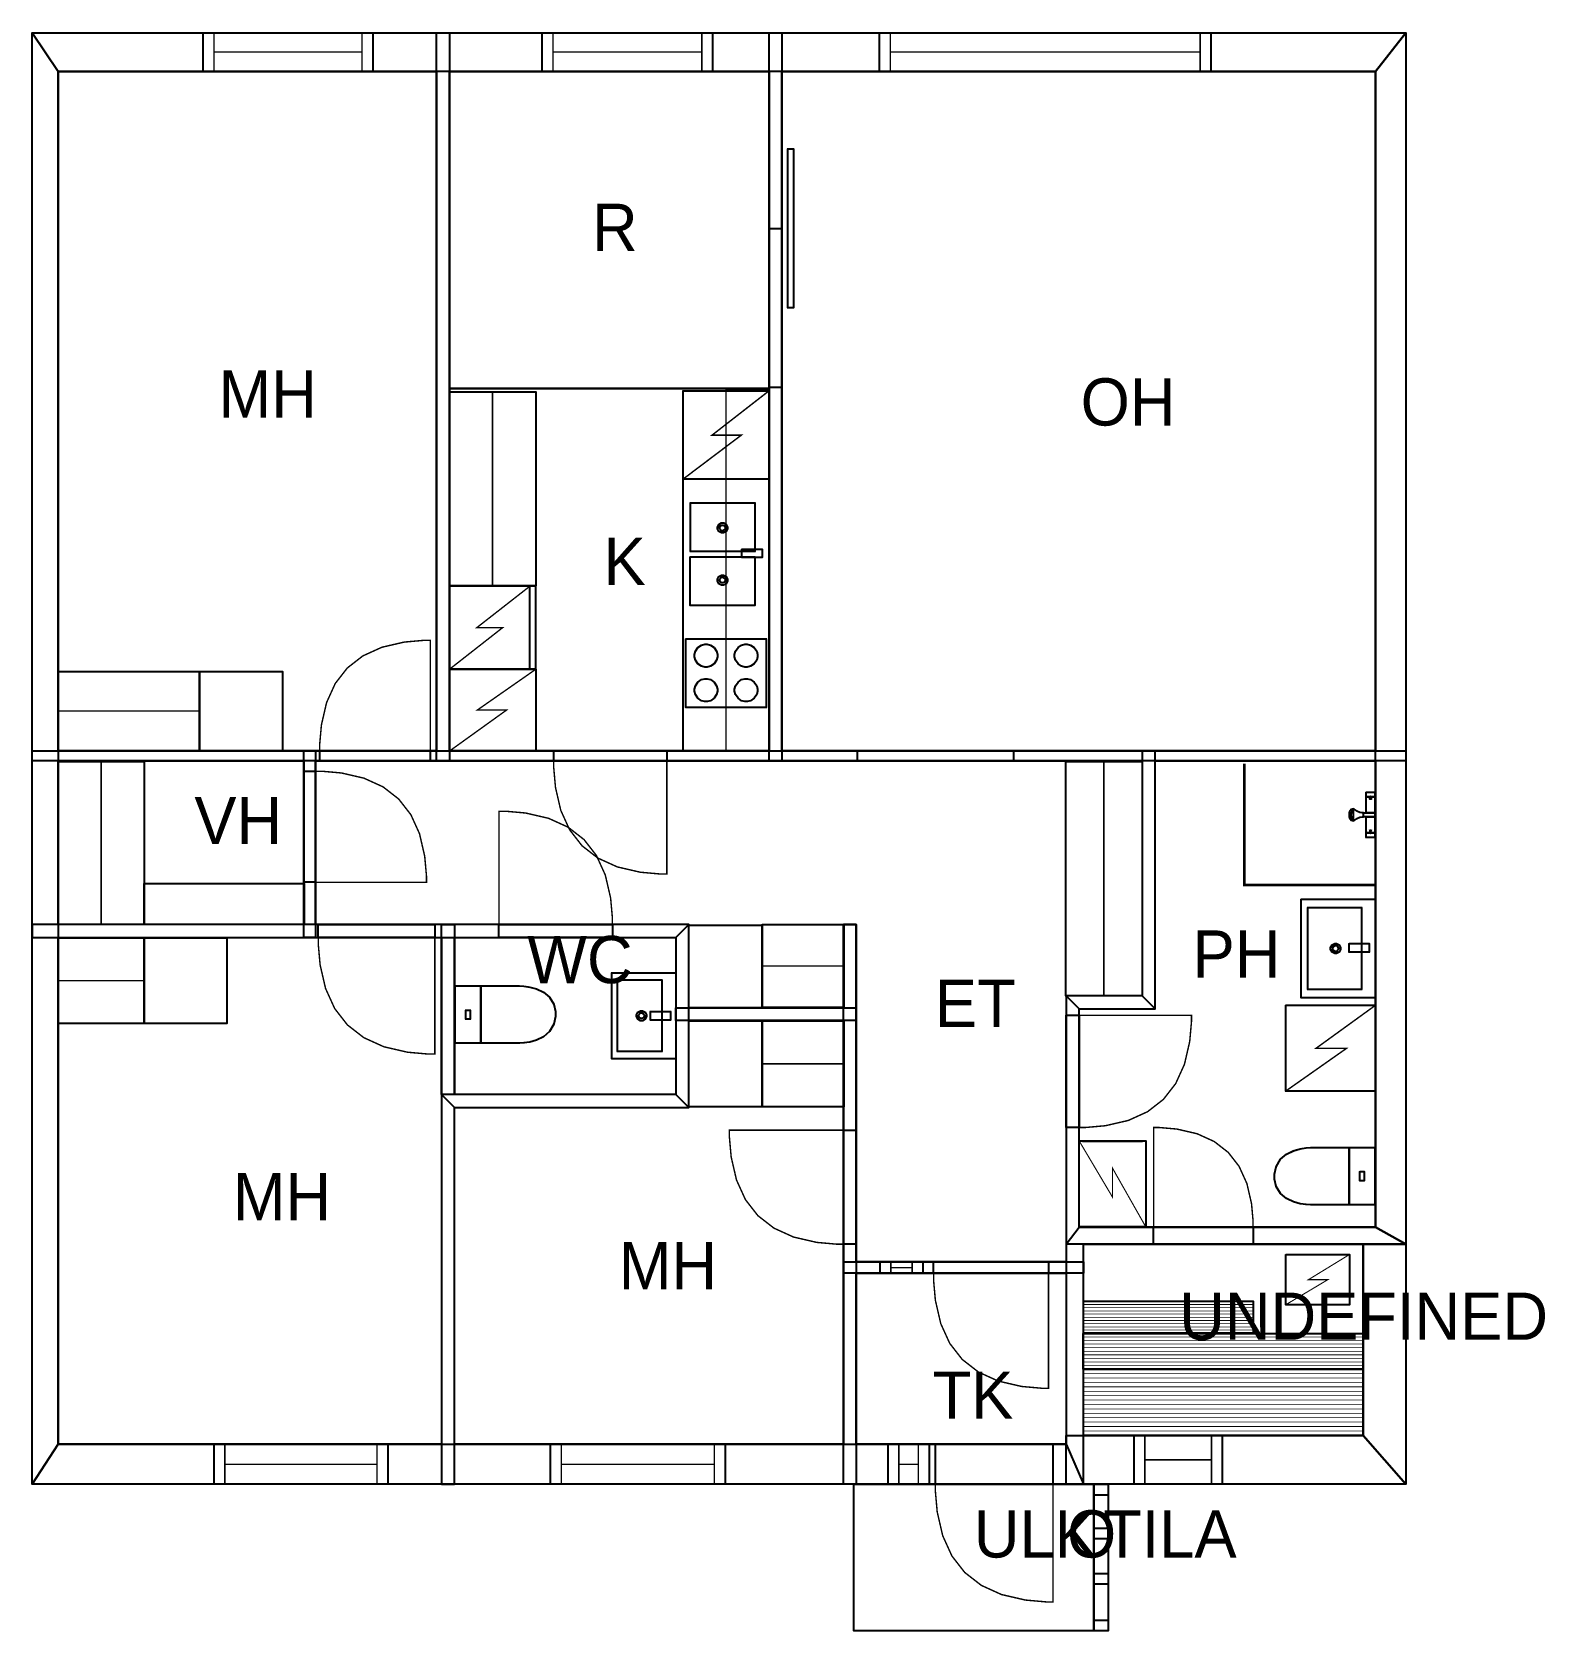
# Model space of a CAD drawing. Extents: x 0.7 to 11.7, y 0 to 11.6.
import ezdxf

# ---------------------------------------------------------------- set-up
doc = ezdxf.new("R2010")
doc.units = 0
doc.layers.get('0').update_dxf_attribs({"linetype": 'CONTINUOUS'})

msp = doc.modelspace()

# ---------------------------------------------------------------- texts
at = {"color": 0}
for s, p in [('R', (4.79314, 10.0459)), ('MH', (2.07806, 8.83461)), ('OH', (8.34578, 8.7766)), ('K', (4.87667, 7.61686)), ('VH', (1.90178, 5.73236)), ('WC', (4.32215, 4.72115)), ('PH', (9.15985, 4.76106)), ('ET', (7.28642, 4.40307)), ('MH', (2.18146, 2.99733)), ('MH', (4.98689, 2.49483)), ('UNDEFINED', (9.06229, 2.12778)), ('TK', (7.26978, 1.55318)), ('ULK', (7.56903, 0.544394)), ('O', (8.24664, 0.544394)), ('TILA', (8.50894, 0.544394))]:
    msp.add_text(s, height=0.34375, dxfattribs=at).set_placement(p)

# ---------------------------------------------------------------- linework, layer by layer
at = {"color": 0}
for points, const_width in [([(10.49, 11.3524), (0.910644, 11.3524), (0.723144, 11.6336), (10.7088, 11.6336), (10.49, 11.3524)], 0.002083), ([(0.910644, 11.3524), (0.910644, 1.36871), (0.723144, 1.07704), (0.723144, 11.6336), (0.910644, 11.3524)], 0.002083), ([(1.96696, 11.6336), (3.19906, 11.6336), (3.19906, 11.3524), (1.96696, 11.3524), (1.96696, 11.6336)], 0.010417), ([(1.96696, 11.6336), (3.19906, 11.6336), (3.19906, 11.3524), (1.96696, 11.3524), (1.96696, 11.6336)], 0.010417), ([(3.66314, 11.6336), (3.75689, 11.6336), (3.75689, 6.33789), (3.66314, 6.33789), (3.66314, 11.6336)], 0.002083), ([(4.43115, 11.6336), (5.66928, 11.6336), (5.66928, 11.3524), (4.43115, 11.3524), (4.43115, 11.6336)], 0.010417), ([(4.43115, 11.6336), (5.66928, 11.6336), (5.66928, 11.3524), (4.43115, 11.3524), (4.43115, 11.6336)], 0.010417), ([(6.08003, 11.6336), (6.17378, 11.6336), (6.17378, 6.33789), (6.08003, 6.33789), (6.08003, 11.6336)], 0.002083), ([(6.88314, 11.6336), (9.29238, 11.6336), (9.29238, 11.3524), (6.88314, 11.3524), (6.88314, 11.6336)], 0.010417), ([(6.88314, 11.6336), (9.29238, 11.6336), (9.29238, 11.3524), (6.88314, 11.3524), (6.88314, 11.6336)], 0.010417), ([(10.49, 2.94819), (10.49, 11.3524), (10.7088, 11.6336), (10.7088, 2.82319), (10.49, 2.94819)], 0.002083), ([(6.21544, 10.7897), (6.25711, 10.7897), (6.25711, 9.63172), (6.21544, 9.63172), (6.21544, 10.7897)], 0.010417), ([(6.08003, 10.2107), (6.17378, 10.2107), (6.17378, 9.05268), (6.08003, 9.05268), (6.08003, 10.2107)], 0.010417), ([(3.75689, 9.01764), (3.75689, 7.61051), (4.06939, 7.61051), (4.06939, 9.01764), (3.75689, 9.01764)], 0.010417), ([(3.75868, 9.02072), (3.75868, 7.61051), (4.38368, 7.61051), (4.38368, 9.02072), (3.75868, 9.02072)], 0.010417), ([(5.45497, 9.02914), (5.45497, 8.38601), (6.07997, 8.38601), (6.07997, 9.02914), (5.45497, 9.02914)], 0.010719), ([(5.45497, 9.02914), (5.45497, 6.41081), (6.07997, 6.41081), (6.07997, 9.02914), (5.45497, 9.02914)], 0.010417), ([(5.76747, 9.03261), (5.76747, 6.41086), (6.07997, 6.41086), (6.07997, 9.03261), (5.76747, 9.03261)], 0.010417), ([(5.50808, 8.21457), (5.50808, 7.86019), (5.97683, 7.86019), (5.97683, 8.21457), (5.50808, 8.21457)], 0.010417), ([(5.74143, 7.99533), (5.73497, 7.99533), (5.7156, 8.00603), (5.70497, 8.02539), (5.70497, 8.03179), (5.70497, 8.03825), (5.7156, 8.05761), (5.73497, 8.06825), (5.74143, 8.06825), (5.74783, 8.06825), (5.76719, 8.05761), (5.77789, 8.03825), (5.77789, 8.03179), (5.77789, 8.02539), (5.76719, 8.00603), (5.74783, 7.99533), (5.74143, 7.99533)], 0.008333), ([(5.74143, 8.01096), (5.73774, 8.01096), (5.72667, 8.01708), (5.7206, 8.02815), (5.7206, 8.03179), (5.7206, 8.03549), (5.72667, 8.04656), (5.73774, 8.05263), (5.74143, 8.05263), (5.74507, 8.05263), (5.75613, 8.04656), (5.76226, 8.03549), (5.76226, 8.03179), (5.76226, 8.02815), (5.75613, 8.01708), (5.74507, 8.01096), (5.74143, 8.01096)], 0.008333), ([(5.50706, 7.82281), (5.50706, 7.46843), (5.97581, 7.46843), (5.97581, 7.82281), (5.50706, 7.82281)], 0.010417), ([(5.88308, 7.87885), (5.88308, 7.81635), (6.02892, 7.81635), (6.02892, 7.87885), (5.88308, 7.87885)], 0.010417), ([(5.74143, 7.61604), (5.73497, 7.61604), (5.7156, 7.62674), (5.70497, 7.64611), (5.70497, 7.6525), (5.70497, 7.65896), (5.7156, 7.67833), (5.73497, 7.68896), (5.74143, 7.68896), (5.74783, 7.68896), (5.76719, 7.67833), (5.77789, 7.65896), (5.77789, 7.6525), (5.77789, 7.64611), (5.76719, 7.62674), (5.74783, 7.61604), (5.74143, 7.61604)], 0.008333), ([(5.74143, 7.63167), (5.73774, 7.63167), (5.72667, 7.63781), (5.7206, 7.64887), (5.7206, 7.6525), (5.7206, 7.65619), (5.72667, 7.66726), (5.73774, 7.67333), (5.74143, 7.67333), (5.74507, 7.67333), (5.75613, 7.66726), (5.76226, 7.65619), (5.76226, 7.6525), (5.76226, 7.64887), (5.75613, 7.63781), (5.74507, 7.63167), (5.74143, 7.63167)], 0.008333), ([(3.75754, 7.61057), (3.75754, 7.00489), (4.38254, 7.00489), (4.38254, 7.61057), (3.75754, 7.61057)], 0.010095), ([(4.34088, 7.61057), (4.34088, 7.00489), (4.38254, 7.00489), (4.38254, 7.61057), (4.34088, 7.61057)], 0.010095), ([(2.81293, 6.41081), (2.81293, 6.45796), (2.82547, 6.59924), (2.86313, 6.76247), (2.92594, 6.90061), (3.01383, 7.01361), (3.12685, 7.10157), (3.26497, 7.16433), (3.42822, 7.20204), (3.5695, 7.21457), (3.61664, 7.21457), (3.61664, 6.41081), (2.81293, 6.41081)], 0.010417), ([(5.47581, 7.22597), (5.47581, 6.72657), (6.05914, 6.72657), (6.05914, 7.22597), (5.47581, 7.22597)], 0.010417), ([(5.62164, 7.01997), (5.6135, 7.01997), (5.58919, 7.02653), (5.56272, 7.04438), (5.54482, 7.0709), (5.53831, 7.09521), (5.53831, 7.10331), (5.53831, 7.11143), (5.54482, 7.13574), (5.56272, 7.16222), (5.58919, 7.18012), (5.6135, 7.18664), (5.62164, 7.18664), (5.62972, 7.18664), (5.65403, 7.18012), (5.68056, 7.16222), (5.6984, 7.13574), (5.70497, 7.11143), (5.70497, 7.10331), (5.70497, 7.09521), (5.6984, 7.0709), (5.68056, 7.04438), (5.65403, 7.02653), (5.62972, 7.01997), (5.62164, 7.01997)], 0.010417), ([(5.91331, 7.01997), (5.90517, 7.01997), (5.88086, 7.02653), (5.85439, 7.04438), (5.83649, 7.0709), (5.82997, 7.09521), (5.82997, 7.10331), (5.82997, 7.11143), (5.83649, 7.13574), (5.85439, 7.16222), (5.88086, 7.18012), (5.90517, 7.18664), (5.91331, 7.18664), (5.92139, 7.18664), (5.94569, 7.18012), (5.97222, 7.16222), (5.99007, 7.13574), (5.99664, 7.11143), (5.99664, 7.10331), (5.99664, 7.09521), (5.99007, 7.0709), (5.97222, 7.04438), (5.94569, 7.02653), (5.92139, 7.01997), (5.91331, 7.01997)], 0.010417), ([(0.91059, 6.98768), (1.93924, 6.98768), (1.93924, 6.41228), (0.91059, 6.41228), (0.91059, 6.98768)], 0.010417), ([(1.93924, 6.98921), (2.54183, 6.98921), (2.54183, 6.41178), (1.93924, 6.41178), (1.93924, 6.98921)], 0.010417), ([(3.75868, 7.00489), (3.75868, 6.41081), (4.38368, 6.41081), (4.38368, 7.00489), (3.75868, 7.00489)], 0.009901), ([(5.62164, 6.76882), (5.6135, 6.76882), (5.58919, 6.77539), (5.56272, 6.79324), (5.54482, 6.81976), (5.53831, 6.84407), (5.53831, 6.85215), (5.53831, 6.86029), (5.54482, 6.88465), (5.56272, 6.91114), (5.58919, 6.92899), (5.6135, 6.93549), (5.62164, 6.93549), (5.62972, 6.93549), (5.65403, 6.92899), (5.68056, 6.91114), (5.6984, 6.88465), (5.70497, 6.86029), (5.70497, 6.85215), (5.70497, 6.84407), (5.6984, 6.81976), (5.68056, 6.79324), (5.65403, 6.77539), (5.62972, 6.76882), (5.62164, 6.76882)], 0.010417), ([(5.91331, 6.76882), (5.90517, 6.76882), (5.88086, 6.77539), (5.85439, 6.79324), (5.83649, 6.81976), (5.82997, 6.84407), (5.82997, 6.85215), (5.82997, 6.86029), (5.83649, 6.88465), (5.85439, 6.91114), (5.88086, 6.92899), (5.90517, 6.93549), (5.91331, 6.93549), (5.92139, 6.93549), (5.94569, 6.92899), (5.97222, 6.91114), (5.99007, 6.88465), (5.99664, 6.86029), (5.99664, 6.85215), (5.99664, 6.84407), (5.99007, 6.81976), (5.97222, 6.79324), (5.94569, 6.77539), (5.92139, 6.76882), (5.91331, 6.76882)], 0.010417), ([(0.723144, 6.41081), (10.7088, 6.41081), (10.7088, 6.33789), (0.723144, 6.33789), (0.723144, 6.41081)], 0.002083), ([(2.69824, 6.41081), (2.78157, 6.41081), (2.78157, 5.05339), (2.69824, 5.05339), (2.69824, 6.41081)], 0.002083), ([(2.81293, 6.41081), (3.61664, 6.41081), (3.61664, 6.33789), (2.81293, 6.33789), (2.81293, 6.41081)], 0.010417), ([(2.81293, 6.41081), (3.61664, 6.41081), (3.61664, 6.33789), (2.81293, 6.33789), (2.81293, 6.41081)], 0.010417), ([(4.51449, 6.41081), (5.33697, 6.41081), (5.33697, 6.33789), (4.51449, 6.33789), (4.51449, 6.41081)], 0.010417), ([(4.51449, 6.41081), (5.33697, 6.41081), (5.33697, 6.33789), (4.51449, 6.33789), (4.51449, 6.41081)], 0.010417), ([(6.72304, 6.41081), (7.85856, 6.41081), (7.85856, 6.33789), (6.72304, 6.33789), (6.72304, 6.41081)], 0.010417), ([(8.79281, 6.41081), (8.79281, 4.62967), (8.88656, 4.53592), (8.88656, 6.41081), (8.79281, 6.41081)], 0.002083), ([(0.911729, 6.33285), (0.911729, 5.14714), (1.53674, 5.14714), (1.53674, 6.33285), (0.911729, 6.33285)], 0.010417), ([(4.51449, 6.33789), (4.51449, 6.28971), (4.52729, 6.14513), (4.56586, 5.97808), (4.6301, 5.83669), (4.72006, 5.72103), (4.83572, 5.63108), (4.97711, 5.56685), (5.14415, 5.52826), (5.28874, 5.5154), (5.33697, 5.5154), (5.33697, 6.33789), (4.51449, 6.33789)], 0.010417), ([(8.23699, 6.33251), (8.23699, 4.62961), (8.79167, 4.62961), (8.79167, 6.33251), (8.23699, 6.33251)], 0.010417), ([(2.69824, 6.26269), (2.78157, 6.26269), (2.78157, 5.45518), (2.69824, 5.45518), (2.69824, 6.26269)], 0.010417), ([(2.69824, 6.26269), (2.78157, 6.26269), (2.78157, 5.45518), (2.69824, 5.45518), (2.69824, 6.26269)], 0.010417), ([(2.78157, 6.26269), (2.82889, 6.26269), (2.97081, 6.25011), (3.13488, 6.21224), (3.27371, 6.14914), (3.38726, 6.06082), (3.47558, 5.94726), (3.53868, 5.80843), (3.57656, 5.64437), (3.58919, 5.50244), (3.58919, 5.45508), (2.78157, 5.45508), (2.78157, 6.26269)], 0.010417), ([(10.4212, 6.10949), (10.4212, 6.07617), (10.4848, 6.07617), (10.4848, 6.10949), (10.4212, 6.10949)], 0.010417), ([(10.4212, 6.07617), (10.4212, 5.95947), (10.4848, 5.95947), (10.4848, 6.07617), (10.4212, 6.07617)], 0.010417), ([(10.4525, 6.07617), (10.4537, 6.07297), (10.4576, 6.06332), (10.4588, 6.06054), (10.4588, 6.06054), (10.4573, 6.06054), (10.453, 6.06054), (10.4487, 6.06054), (10.4473, 6.06054), (10.4473, 6.06054), (10.4479, 6.06293), (10.4513, 6.07292), (10.4525, 6.07617)], 0.010417), ([(4.94114, 5.14714), (4.94114, 5.19547), (4.92822, 5.34044), (4.88954, 5.50797), (4.82514, 5.64974), (4.73492, 5.76568), (4.61897, 5.8559), (4.47721, 5.92031), (4.30974, 5.95899), (4.16476, 5.97185), (4.11649, 5.97185), (4.11649, 5.14714), (4.94114, 5.14714)], 0.010417), ([(10.4848, 5.95947), (10.4848, 5.93137), (10.4015, 5.93137), (10.4015, 5.93842), (10.4015, 5.95421), (10.4015, 5.95947), (10.4223, 5.95947), (10.4692, 5.95947), (10.4848, 5.95947)], 0.010417), ([(10.4212, 5.93137), (10.4212, 5.81472), (10.4848, 5.81472), (10.4848, 5.93137), (10.4212, 5.93137)], 0.010417), ([(10.4212, 5.81575), (10.4212, 5.78033), (10.4848, 5.78033), (10.4848, 5.81575), (10.4212, 5.81575)], 0.010417), ([(10.4525, 5.81575), (10.4537, 5.81901), (10.4576, 5.82867), (10.4588, 5.83138), (10.4588, 5.83138), (10.4573, 5.83138), (10.453, 5.83138), (10.4487, 5.83138), (10.4473, 5.83138), (10.4473, 5.83138), (10.4479, 5.82904), (10.4513, 5.81907), (10.4525, 5.81575)], 0.010417), ([(1.53674, 5.44683), (2.69917, 5.44683), (2.69917, 5.14828), (1.53674, 5.14828), (1.53674, 5.44683)], 0.010417), ([(9.94949, 5.33231), (9.94949, 4.61469), (10.4889, 4.61469), (10.4889, 5.33231), (9.94949, 5.33231)], 0.010417), ([(9.99707, 5.27251), (9.99707, 4.67449), (10.3878, 4.67449), (10.3878, 5.27251), (9.99707, 5.27251)], 0.010417), ([(0.723144, 5.05339), (5.40218, 5.05339), (5.49593, 5.14714), (0.723144, 5.14714), (0.723144, 5.05339)], 0.002083), ([(2.80274, 5.14714), (3.65012, 5.14714), (3.65012, 5.05339), (2.80274, 5.05339), (2.80274, 5.14714)], 0.010417), ([(2.80274, 5.14714), (3.65012, 5.14714), (3.65012, 5.05339), (2.80274, 5.05339), (2.80274, 5.14714)], 0.010417), ([(3.69894, 5.14714), (3.79269, 5.14714), (3.79269, 3.91217), (3.69894, 3.91217), (3.69894, 5.14714)], 0.002083), ([(4.11649, 5.14714), (4.94114, 5.14714), (4.94114, 5.05339), (4.11649, 5.05339), (4.11649, 5.14714)], 0.010417), ([(4.11649, 5.14714), (4.94114, 5.14714), (4.94114, 5.05339), (4.11649, 5.05339), (4.11649, 5.14714)], 0.010417), ([(5.40218, 5.05339), (5.40218, 3.91217), (5.49593, 3.81842), (5.49593, 5.14714), (5.40218, 5.05339)], 0.002083), ([(5.49588, 5.14236), (6.02994, 5.14236), (6.02994, 4.54329), (5.49588, 4.54329), (5.49588, 5.14236)], 0.010417), ([(6.03, 5.14692), (6.62429, 5.14692), (6.62429, 4.54411), (6.03, 4.54411), (6.03, 5.14692)], 0.010417), ([(6.62093, 5.14714), (6.71468, 5.14714), (6.71468, 1.07704), (6.62093, 1.07704), (6.62093, 5.14714)], 0.002083), ([(0.91059, 5.05225), (1.5356, 5.05225), (1.5356, 4.42725), (0.91059, 4.42725), (0.91059, 5.05225)], 0.010417), ([(1.5356, 5.05225), (2.13726, 5.05225), (2.13726, 4.42725), (1.5356, 4.42725), (1.5356, 5.05225)], 0.010417), ([(2.80274, 5.05339), (2.80274, 5.00375), (2.81597, 4.85482), (2.85568, 4.68267), (2.92188, 4.53706), (3.01454, 4.41786), (3.13374, 4.32519), (3.27935, 4.259), (3.4515, 4.21929), (3.60042, 4.206), (3.65012, 4.206), (3.65012, 5.05339), (2.80274, 5.05339)], 0.010417), ([(10.1994, 4.93701), (10.1929, 4.93701), (10.1736, 4.94769), (10.1629, 4.96707), (10.1629, 4.97347), (10.1629, 4.97993), (10.1736, 4.99929), (10.1929, 5.00993), (10.1994, 5.00993), (10.2058, 5.00993), (10.2252, 4.99929), (10.2358, 4.97993), (10.2358, 4.97347), (10.2358, 4.96707), (10.2252, 4.94769), (10.2058, 4.93701), (10.1994, 4.93701)], 0.008333), ([(10.298, 5.00939), (10.298, 4.94689), (10.4438, 4.94689), (10.4438, 5.00939), (10.298, 5.00939)], 0.010417), ([(10.1994, 4.95264), (10.1957, 4.95264), (10.1846, 4.95876), (10.1785, 4.96983), (10.1785, 4.97347), (10.1785, 4.97715), (10.1846, 4.98822), (10.1957, 4.99431), (10.1994, 4.99431), (10.203, 4.99431), (10.2141, 4.98822), (10.2202, 4.97715), (10.2202, 4.97347), (10.2202, 4.96983), (10.2141, 4.95876), (10.203, 4.95264), (10.1994, 4.95264)], 0.008333), ([(4.93701, 4.79676), (4.93701, 4.17176), (5.40213, 4.17176), (5.40213, 4.79676), (4.93701, 4.79676)], 0.010417), ([(3.79785, 4.7009), (3.79785, 4.28435), (3.98514, 4.28435), (3.98514, 4.7009), (3.79785, 4.7009)], 0.010417), ([(4.25347, 4.7009), (4.25347, 4.7009), (4.26519, 4.70101), (4.29617, 4.69938), (4.34, 4.69325), (4.39025, 4.67979), (4.44043, 4.65625), (4.48426, 4.61979), (4.51525, 4.56765), (4.52701, 4.5146), (4.52701, 4.4969), (4.52701, 4.47863), (4.51525, 4.42378), (4.48426, 4.36968), (4.44043, 4.33187), (4.39025, 4.30746), (4.34, 4.29346), (4.29617, 4.28706), (4.26519, 4.28532), (4.25347, 4.28537), (4.25347, 4.28537), (3.98514, 4.28429), (3.98514, 4.7009), (4.25347, 4.7009)], 0.010417), ([(4.97808, 4.74468), (4.97808, 4.22385), (5.30111, 4.22385), (5.30111, 4.74468), (4.97808, 4.74468)], 0.010417), ([(5.40218, 4.54329), (6.71468, 4.54329), (6.71468, 4.44954), (5.40218, 4.44954), (5.40218, 4.54329)], 0.002083), ([(8.79281, 4.62967), (8.24126, 4.62967), (8.33501, 4.53592), (8.88656, 4.53592), (8.79281, 4.62967)], 0.002083), ([(8.24126, 4.62967), (8.24126, 2.82319), (8.33501, 2.94819), (8.33501, 4.53592), (8.24126, 4.62967)], 0.002083), ([(9.83643, 4.56049), (9.83643, 3.93549), (10.4888, 3.93549), (10.4888, 4.56049), (9.83643, 4.56049)], 0.010417), ([(3.87571, 4.52572), (3.87571, 4.45953), (3.90728, 4.45953), (3.90728, 4.52572), (3.87571, 4.52572)], 0.010417), ([(5.1525, 4.44781), (5.14606, 4.44781), (5.12668, 4.4585), (5.11604, 4.47786), (5.11604, 4.48426), (5.11604, 4.49072), (5.12668, 4.5101), (5.14606, 4.52072), (5.1525, 4.52072), (5.1589, 4.52072), (5.17828, 4.5101), (5.18896, 4.49072), (5.18896, 4.48426), (5.18896, 4.47786), (5.17828, 4.4585), (5.1589, 4.44781), (5.1525, 4.44781)], 0.008333), ([(5.1525, 4.46343), (5.14882, 4.46343), (5.13775, 4.46957), (5.13167, 4.48063), (5.13167, 4.48426), (5.13167, 4.48796), (5.13775, 4.49903), (5.14882, 4.5051), (5.1525, 4.5051), (5.15614, 4.5051), (5.16721, 4.49903), (5.17333, 4.48796), (5.17333, 4.48426), (5.17333, 4.48063), (5.16721, 4.46957), (5.15614, 4.46343), (5.1525, 4.46343)], 0.008333), ([(5.21756, 4.51551), (5.21756, 4.45301), (5.36339, 4.45301), (5.36339, 4.51551), (5.21756, 4.51551)], 0.010417), ([(5.49588, 4.44874), (6.02994, 4.44874), (6.02994, 3.82101), (5.49588, 3.82101), (5.49588, 4.44874)], 0.010417), ([(6.02994, 4.44874), (6.62424, 4.44874), (6.62424, 3.8215), (6.02994, 3.8215), (6.02994, 4.44874)], 0.010417), ([(8.24126, 4.48839), (8.33501, 4.48839), (8.33501, 3.67204), (8.24126, 3.67204), (8.24126, 4.48839)], 0.010417), ([(8.24126, 4.48839), (8.33501, 4.48839), (8.33501, 3.67204), (8.24126, 3.67204), (8.24126, 4.48839)], 0.010417), ([(8.33501, 3.67204), (8.38282, 3.67204), (8.52632, 3.68485), (8.69211, 3.7231), (8.83247, 3.78689), (8.94726, 3.87614), (9.03651, 3.99094), (9.10032, 4.13129), (9.13857, 4.2971), (9.15136, 4.4406), (9.15136, 4.48839), (8.33501, 4.48839), (8.33501, 3.67204)], 0.010417), ([(5.40218, 3.91217), (3.69894, 3.91217), (3.79269, 3.81842), (5.49593, 3.81842), (5.40218, 3.91217)], 0.002083), ([(3.69894, 3.91217), (3.69894, 1.07704), (3.79269, 1.07704), (3.79269, 3.81842), (3.69894, 3.91217)], 0.002083), ([(6.62093, 2.82329), (6.57232, 2.82329), (6.42654, 2.83626), (6.25808, 2.87517), (6.11556, 2.93994), (5.99897, 3.03065), (5.90826, 3.14725), (5.84347, 3.28976), (5.80458, 3.45822), (5.79167, 3.604), (5.79167, 3.65256), (6.62093, 3.65256), (6.62093, 2.82329)], 0.010417), ([(6.62093, 3.65267), (6.71468, 3.65267), (6.71468, 2.82329), (6.62093, 2.82329), (6.62093, 3.65267)], 0.010417), ([(6.62093, 3.65267), (6.71468, 3.65267), (6.71468, 2.82329), (6.62093, 2.82329), (6.62093, 3.65267)], 0.010417), ([(9.59939, 2.94819), (9.59939, 2.99061), (9.58806, 3.11778), (9.55414, 3.26476), (9.49761, 3.38911), (9.41846, 3.49089), (9.31674, 3.56999), (9.19233, 3.62651), (9.04536, 3.66043), (8.91818, 3.67171), (8.87582, 3.67171), (8.87582, 2.94819), (9.59939, 2.94819)], 0.010417), ([(8.33501, 3.57389), (8.81933, 3.57389), (8.81933, 2.94889), (8.33501, 2.94889), (8.33501, 3.57389)], 0.008072), ([(10.0292, 3.10981), (10.0292, 3.10981), (10.0174, 3.10975), (9.98643, 3.11139), (9.9426, 3.11751), (9.89242, 3.13092), (9.84218, 3.15446), (9.79833, 3.19092), (9.76736, 3.24311), (9.75564, 3.29617), (9.75564, 3.31381), (9.75564, 3.33214), (9.76736, 3.38699), (9.79833, 3.44103), (9.84218, 3.47885), (9.89242, 3.50331), (9.9426, 3.51731), (9.98643, 3.52371), (10.0174, 3.52544), (10.0292, 3.52533), (10.0292, 3.52533), (10.2975, 3.52636), (10.2975, 3.10981), (10.0292, 3.10981)], 0.010417), ([(10.2975, 3.52636), (10.2975, 3.10981), (10.4848, 3.10981), (10.4848, 3.52636), (10.2975, 3.52636)], 0.010417), ([(10.3754, 3.35118), (10.3754, 3.28494), (10.4069, 3.28494), (10.4069, 3.35118), (10.3754, 3.35118)], 0.010417), ([(10.7088, 2.82319), (8.24126, 2.82319), (8.33501, 2.94819), (10.49, 2.94819), (10.7088, 2.82319)], 0.002083), ([(8.87571, 2.94819), (9.59939, 2.94819), (9.59939, 2.82319), (8.87571, 2.82319), (8.87571, 2.94819)], 0.010417), ([(8.87571, 2.94819), (9.59939, 2.94819), (9.59939, 2.82319), (8.87571, 2.82319), (8.87571, 2.94819)], 0.010417), ([(8.24126, 2.82319), (8.24126, 1.36871), (8.36686, 1.07704), (8.36686, 2.82319), (8.24126, 2.82319)], 0.002083), ([(10.3999, 1.43224), (10.3999, 2.82319), (10.7088, 2.82319), (10.7088, 1.07704), (10.3999, 1.43224)], 0.002083), ([(6.62093, 2.69467), (8.36686, 2.69467), (8.36686, 2.61133), (6.62093, 2.61133), (6.62093, 2.69467)], 0.002083), ([(6.88758, 2.69467), (7.19857, 2.69467), (7.19857, 2.61133), (6.88758, 2.61133), (6.88758, 2.69467)], 0.010417), ([(6.88758, 2.69467), (7.19857, 2.69467), (7.19857, 2.61133), (6.88758, 2.61133), (6.88758, 2.69467)], 0.010417), ([(7.27626, 2.69467), (8.11208, 2.69467), (8.11208, 2.61133), (7.27626, 2.61133), (7.27626, 2.69467)], 0.010417), ([(7.27626, 2.69467), (8.11208, 2.69467), (8.11208, 2.61133), (7.27626, 2.61133), (7.27626, 2.69467)], 0.010417), ([(9.83692, 2.7475), (10.2993, 2.7475), (10.2993, 2.38292), (9.83692, 2.38292), (9.83692, 2.7475)], 0.007706), ([(7.27626, 2.61133), (7.27626, 2.56239), (7.28928, 2.41547), (7.32844, 2.24571), (7.39378, 2.10206), (7.48519, 1.98454), (7.60271, 1.89318), (7.74631, 1.82785), (7.91607, 1.78868), (8.06299, 1.77561), (8.11199, 1.77561), (8.11199, 2.61133), (7.27626, 2.61133)], 0.010417), ([(8.36686, 2.40782), (9.59933, 2.40782), (9.59933, 2.17524), (8.36686, 2.17524), (8.36686, 2.40782)], 0.010417), ([(8.36442, 2.17464), (10.4, 2.17464), (10.4, 1.91482), (8.36442, 1.91482), (8.36442, 2.17464)], 0.010417), ([(8.36681, 1.91417), (10.3989, 1.91417), (10.3989, 1.43311), (8.36681, 1.43311), (8.36681, 1.91417)], 0.010417), ([(8.24126, 1.43224), (10.3999, 1.43224), (10.7088, 1.07704), (8.24126, 1.07704), (8.24126, 1.43224)], 0.002083), ([(8.73406, 1.43224), (9.37543, 1.43224), (9.37543, 1.07704), (8.73406, 1.07704), (8.73406, 1.43224)], 0.010417), ([(8.73406, 1.43224), (9.37543, 1.43224), (9.37543, 1.07704), (8.73406, 1.07704), (8.73406, 1.43224)], 0.010417), ([(0.910644, 1.36871), (8.24126, 1.36871), (8.36686, 1.07704), (0.723144, 1.07704), (0.910644, 1.36871)], 0.002083), ([(2.04551, 1.36871), (3.30761, 1.36871), (3.30761, 1.07704), (2.04551, 1.07704), (2.04551, 1.36871)], 0.010417), ([(2.04551, 1.36871), (3.30761, 1.36871), (3.30761, 1.07704), (2.04551, 1.07704), (2.04551, 1.36871)], 0.010417), ([(4.49126, 1.36871), (5.76124, 1.36871), (5.76124, 1.07704), (4.49126, 1.07704), (4.49126, 1.36871)], 0.010417), ([(4.49126, 1.36871), (5.76124, 1.36871), (5.76124, 1.07704), (4.49126, 1.07704), (4.49126, 1.36871)], 0.010417), ([(6.94586, 1.36871), (7.24388, 1.36871), (7.24388, 1.07704), (6.94586, 1.07704), (6.94586, 1.36871)], 0.010417), ([(6.94586, 1.36871), (7.24388, 1.36871), (7.24388, 1.07704), (6.94586, 1.07704), (6.94586, 1.36871)], 0.010417), ([(7.28928, 1.36871), (8.14447, 1.36871), (8.14447, 1.07704), (7.28928, 1.07704), (7.28928, 1.36871)], 0.010417), ([(7.28928, 1.36871), (8.14447, 1.36871), (8.14447, 1.07704), (7.28928, 1.07704), (7.28928, 1.36871)], 0.010417), ([(8.44157, 1.07704), (8.44168, 0.011122), (6.69678, 0.011122), (6.69678, 1.07818), (8.44157, 1.07704)], 0.002083), ([(7.28928, 1.07704), (7.28928, 1.02696), (7.30263, 0.876628), (7.34272, 0.702908), (7.4095, 0.555935), (7.50304, 0.435656), (7.62332, 0.342122), (7.77029, 0.275336), (7.94401, 0.235243), (8.09435, 0.221843), (8.14447, 0.221843), (8.14447, 1.07704), (7.28928, 1.07704)], 0.010417), ([(8.44157, 1.07704), (8.54574, 1.07704), (8.54574, 0.011122), (8.44157, 0.011122), (8.44157, 1.07704)], 0.002083)]:
    msp.add_lwpolyline(points, close=True, dxfattribs=dict(at, const_width=const_width))
for points in [[(10.49, 11.3524), (0.910644, 11.3524), (0.723144, 11.6336), (10.7088, 11.6336), (10.49, 11.3524)], [(0.910644, 11.3524), (0.910644, 1.36871), (0.723144, 1.07704), (0.723144, 11.6336), (0.910644, 11.3524)], [(3.66314, 11.6336), (3.75689, 11.6336), (3.75689, 6.33789), (3.66314, 6.33789), (3.66314, 11.6336)], [(6.08003, 11.6336), (6.17378, 11.6336), (6.17378, 6.33789), (6.08003, 6.33789), (6.08003, 11.6336)], [(10.49, 2.94819), (10.49, 11.3524), (10.7088, 11.6336), (10.7088, 2.82319), (10.49, 2.94819)], [(0.723144, 6.41081), (10.7088, 6.41081), (10.7088, 6.33789), (0.723144, 6.33789), (0.723144, 6.41081)], [(2.69824, 6.41081), (2.78157, 6.41081), (2.78157, 5.05339), (2.69824, 5.05339), (2.69824, 6.41081)], [(8.79281, 6.41081), (8.79281, 4.62967), (8.88656, 4.53592), (8.88656, 6.41081), (8.79281, 6.41081)], [(0.723144, 5.05339), (5.40218, 5.05339), (5.49593, 5.14714), (0.723144, 5.14714), (0.723144, 5.05339)], [(3.69894, 5.14714), (3.79269, 5.14714), (3.79269, 3.91217), (3.69894, 3.91217), (3.69894, 5.14714)], [(5.40218, 5.05339), (5.40218, 3.91217), (5.49593, 3.81842), (5.49593, 5.14714), (5.40218, 5.05339)], [(6.62093, 5.14714), (6.71468, 5.14714), (6.71468, 1.07704), (6.62093, 1.07704), (6.62093, 5.14714)], [(5.40218, 4.54329), (6.71468, 4.54329), (6.71468, 4.44954), (5.40218, 4.44954), (5.40218, 4.54329)], [(8.79281, 4.62967), (8.24126, 4.62967), (8.33501, 4.53592), (8.88656, 4.53592), (8.79281, 4.62967)], [(8.24126, 4.62967), (8.24126, 2.82319), (8.33501, 2.94819), (8.33501, 4.53592), (8.24126, 4.62967)], [(5.40218, 3.91217), (3.69894, 3.91217), (3.79269, 3.81842), (5.49593, 3.81842), (5.40218, 3.91217)], [(3.69894, 3.91217), (3.69894, 1.07704), (3.79269, 1.07704), (3.79269, 3.81842), (3.69894, 3.91217)], [(10.7088, 2.82319), (8.24126, 2.82319), (8.33501, 2.94819), (10.49, 2.94819), (10.7088, 2.82319)], [(8.24126, 2.82319), (8.24126, 1.36871), (8.36686, 1.07704), (8.36686, 2.82319), (8.24126, 2.82319)], [(10.3999, 1.43224), (10.3999, 2.82319), (10.7088, 2.82319), (10.7088, 1.07704), (10.3999, 1.43224)], [(6.62093, 2.69467), (8.36686, 2.69467), (8.36686, 2.61133), (6.62093, 2.61133), (6.62093, 2.69467)], [(8.24126, 1.43224), (10.3999, 1.43224), (10.7088, 1.07704), (8.24126, 1.07704), (8.24126, 1.43224)], [(0.910644, 1.36871), (8.24126, 1.36871), (8.36686, 1.07704), (0.723144, 1.07704), (0.910644, 1.36871)], [(8.44157, 1.07704), (8.54574, 1.07704), (8.54574, 0.99924), (8.44157, 0.99924), (8.44157, 1.07704)], [(8.44157, 0.758735), (8.54574, 0.758735), (8.54574, 0.680881), (8.44157, 0.680881), (8.44157, 0.758735)], [(8.44168, 0.427681), (8.54585, 0.427681), (8.54585, 0.349881), (8.44168, 0.349881), (8.44168, 0.427681)], [(8.44168, 0.088921), (8.54585, 0.088921), (8.54585, 0.011122), (8.44168, 0.011122), (8.44168, 0.088921)]]:
    msp.add_lwpolyline(points, close=True, dxfattribs=at)
at = {"color": 7}
for points in [[(1.96696, 11.6336), (3.19906, 11.6336), (3.19906, 11.3524), (1.96696, 11.3524), (1.96696, 11.6336)], [(1.96696, 11.6336), (3.19906, 11.6336), (3.19906, 11.3524), (1.96696, 11.3524), (1.96696, 11.6336)], [(4.43115, 11.6336), (5.66928, 11.6336), (5.66928, 11.3524), (4.43115, 11.3524), (4.43115, 11.6336)], [(4.43115, 11.6336), (5.66928, 11.6336), (5.66928, 11.3524), (4.43115, 11.3524), (4.43115, 11.6336)], [(6.88314, 11.6336), (9.29238, 11.6336), (9.29238, 11.3524), (6.88314, 11.3524), (6.88314, 11.6336)], [(6.88314, 11.6336), (9.29238, 11.6336), (9.29238, 11.3524), (6.88314, 11.3524), (6.88314, 11.6336)], [(0.910644, 11.3524), (3.66314, 11.3524), (3.66314, 6.41081), (0.910644, 6.41081), (0.910644, 11.3524)], [(3.75689, 11.3524), (6.08003, 11.3524), (6.08003, 9.04557), (3.75689, 9.04557), (3.75689, 11.3524)], [(6.17378, 11.3524), (10.49, 11.3524), (10.49, 6.41081), (6.17378, 6.41081), (6.17378, 11.3524)], [(6.21544, 10.7897), (6.25711, 10.7897), (6.25711, 9.63172), (6.21544, 9.63172), (6.21544, 10.7897)], [(6.08003, 10.2107), (6.17378, 10.2107), (6.17378, 9.05268), (6.08003, 9.05268), (6.08003, 10.2107)], [(6.08003, 10.2107), (6.17378, 10.2107), (6.17378, 9.05268), (6.08003, 9.05268), (6.08003, 10.2107)], [(3.75689, 9.04557), (6.08003, 9.04557), (6.08003, 6.41081), (3.75689, 6.41081), (3.75689, 9.04557)], [(3.75868, 9.02072), (4.38368, 9.02072), (4.38368, 7.61051), (3.75868, 7.61051), (3.75868, 9.02072)], [(5.45497, 9.02914), (6.07997, 9.02914), (6.07997, 6.41081), (5.45497, 6.41081), (5.45497, 9.02914)], [(5.45497, 9.02914), (6.07997, 9.02914), (6.07997, 8.38601), (5.45497, 8.38601), (5.45497, 9.02914)], [(5.50808, 8.21457), (5.97683, 8.21457), (5.97683, 7.86019), (5.50808, 7.86019), (5.50808, 8.21457)], [(5.74143, 7.99533), (5.73497, 7.99533), (5.7156, 8.00603), (5.70497, 8.02539), (5.70497, 8.03179), (5.70497, 8.03825), (5.7156, 8.05761), (5.73497, 8.06825), (5.74143, 8.06825), (5.74783, 8.06825), (5.76719, 8.05761), (5.77789, 8.03825), (5.77789, 8.03179), (5.77789, 8.02539), (5.76719, 8.00603), (5.74783, 7.99533), (5.74143, 7.99533)], [(5.74143, 8.01096), (5.73774, 8.01096), (5.72667, 8.01708), (5.7206, 8.02815), (5.7206, 8.03179), (5.7206, 8.03549), (5.72667, 8.04656), (5.73774, 8.05263), (5.74143, 8.05263), (5.74507, 8.05263), (5.75613, 8.04656), (5.76226, 8.03549), (5.76226, 8.03179), (5.76226, 8.02815), (5.75613, 8.01708), (5.74507, 8.01096), (5.74143, 8.01096)], [(5.50706, 7.82281), (5.97581, 7.82281), (5.97581, 7.46843), (5.50706, 7.46843), (5.50706, 7.82281)], [(5.88308, 7.87885), (6.02892, 7.87885), (6.02892, 7.81635), (5.88308, 7.81635), (5.88308, 7.87885)], [(5.74143, 7.61604), (5.73497, 7.61604), (5.7156, 7.62674), (5.70497, 7.64611), (5.70497, 7.6525), (5.70497, 7.65896), (5.7156, 7.67833), (5.73497, 7.68896), (5.74143, 7.68896), (5.74783, 7.68896), (5.76719, 7.67833), (5.77789, 7.65896), (5.77789, 7.6525), (5.77789, 7.64611), (5.76719, 7.62674), (5.74783, 7.61604), (5.74143, 7.61604)], [(3.75754, 7.61057), (4.38254, 7.61057), (4.38254, 7.00489), (3.75754, 7.00489), (3.75754, 7.61057)], [(4.34088, 7.61057), (4.38254, 7.61057), (4.38254, 7.00489), (4.34088, 7.00489), (4.34088, 7.61057)], [(5.74143, 7.63167), (5.73774, 7.63167), (5.72667, 7.63781), (5.7206, 7.64887), (5.7206, 7.6525), (5.7206, 7.65619), (5.72667, 7.66726), (5.73774, 7.67333), (5.74143, 7.67333), (5.74507, 7.67333), (5.75613, 7.66726), (5.76226, 7.65619), (5.76226, 7.6525), (5.76226, 7.64887), (5.75613, 7.63781), (5.74507, 7.63167), (5.74143, 7.63167)], [(5.47581, 7.22597), (6.05914, 7.22597), (6.05914, 6.72657), (5.47581, 6.72657), (5.47581, 7.22597)], [(5.62164, 7.01997), (5.6135, 7.01997), (5.58919, 7.02653), (5.56272, 7.04438), (5.54482, 7.0709), (5.53831, 7.09521), (5.53831, 7.10331), (5.53831, 7.11143), (5.54482, 7.13574), (5.56272, 7.16222), (5.58919, 7.18012), (5.6135, 7.18664), (5.62164, 7.18664), (5.62972, 7.18664), (5.65403, 7.18012), (5.68056, 7.16222), (5.6984, 7.13574), (5.70497, 7.11143), (5.70497, 7.10331), (5.70497, 7.09521), (5.6984, 7.0709), (5.68056, 7.04438), (5.65403, 7.02653), (5.62972, 7.01997), (5.62164, 7.01997)], [(5.91331, 7.01997), (5.90517, 7.01997), (5.88086, 7.02653), (5.85439, 7.04438), (5.83649, 7.0709), (5.82997, 7.09521), (5.82997, 7.10331), (5.82997, 7.11143), (5.83649, 7.13574), (5.85439, 7.16222), (5.88086, 7.18012), (5.90517, 7.18664), (5.91331, 7.18664), (5.92139, 7.18664), (5.94569, 7.18012), (5.97222, 7.16222), (5.99007, 7.13574), (5.99664, 7.11143), (5.99664, 7.10331), (5.99664, 7.09521), (5.99007, 7.0709), (5.97222, 7.04438), (5.94569, 7.02653), (5.92139, 7.01997), (5.91331, 7.01997)], [(0.91059, 6.98768), (1.93924, 6.98768), (1.93924, 6.41228), (0.91059, 6.41228), (0.91059, 6.98768)], [(1.93924, 6.98921), (2.54183, 6.98921), (2.54183, 6.41178), (1.93924, 6.41178), (1.93924, 6.98921)], [(3.75868, 7.00489), (4.38368, 7.00489), (4.38368, 6.41081), (3.75868, 6.41081), (3.75868, 7.00489)], [(5.62164, 6.76882), (5.6135, 6.76882), (5.58919, 6.77539), (5.56272, 6.79324), (5.54482, 6.81976), (5.53831, 6.84407), (5.53831, 6.85215), (5.53831, 6.86029), (5.54482, 6.88465), (5.56272, 6.91114), (5.58919, 6.92899), (5.6135, 6.93549), (5.62164, 6.93549), (5.62972, 6.93549), (5.65403, 6.92899), (5.68056, 6.91114), (5.6984, 6.88465), (5.70497, 6.86029), (5.70497, 6.85215), (5.70497, 6.84407), (5.6984, 6.81976), (5.68056, 6.79324), (5.65403, 6.77539), (5.62972, 6.76882), (5.62164, 6.76882)], [(5.91331, 6.76882), (5.90517, 6.76882), (5.88086, 6.77539), (5.85439, 6.79324), (5.83649, 6.81976), (5.82997, 6.84407), (5.82997, 6.85215), (5.82997, 6.86029), (5.83649, 6.88465), (5.85439, 6.91114), (5.88086, 6.92899), (5.90517, 6.93549), (5.91331, 6.93549), (5.92139, 6.93549), (5.94569, 6.92899), (5.97222, 6.91114), (5.99007, 6.88465), (5.99664, 6.86029), (5.99664, 6.85215), (5.99664, 6.84407), (5.99007, 6.81976), (5.97222, 6.79324), (5.94569, 6.77539), (5.92139, 6.76882), (5.91331, 6.76882)], [(2.81293, 6.41081), (3.61664, 6.41081), (3.61664, 6.33789), (2.81293, 6.33789), (2.81293, 6.41081)], [(2.81293, 6.41081), (3.61664, 6.41081), (3.61664, 6.33789), (2.81293, 6.33789), (2.81293, 6.41081)], [(4.51449, 6.41081), (5.33697, 6.41081), (5.33697, 6.33789), (4.51449, 6.33789), (4.51449, 6.41081)], [(4.51449, 6.41081), (5.33697, 6.41081), (5.33697, 6.33789), (4.51449, 6.33789), (4.51449, 6.41081)], [(6.72304, 6.41081), (7.85856, 6.41081), (7.85856, 6.33789), (6.72304, 6.33789), (6.72304, 6.41081)], [(6.72304, 6.41081), (7.85856, 6.41081), (7.85856, 6.33789), (6.72304, 6.33789), (6.72304, 6.41081)], [(0.910644, 6.33789), (2.69824, 6.33789), (2.69824, 5.14714), (0.910644, 5.14714), (0.910644, 6.33789)], [(0.911729, 6.33285), (1.53674, 6.33285), (1.53674, 5.14714), (0.911729, 5.14714), (0.911729, 6.33285)], [(8.79281, 4.62967), (8.24126, 4.62967), (8.24126, 2.69467), (6.71468, 2.69467), (6.71468, 5.14714), (6.62093, 5.14714), (6.62093, 4.54329), (5.49593, 4.54329), (5.49593, 5.14714), (2.78157, 5.14714), (2.78157, 6.33789), (8.79281, 6.33789), (8.79281, 4.62967)], [(8.23699, 6.33251), (8.79167, 6.33251), (8.79167, 4.62961), (8.23699, 4.62961), (8.23699, 6.33251)], [(10.49, 2.94819), (8.33501, 2.94819), (8.33501, 4.53592), (8.88656, 4.53592), (8.88656, 6.33789), (10.49, 6.33789), (10.49, 2.94819)], [(2.69824, 6.26269), (2.78157, 6.26269), (2.78157, 5.45518), (2.69824, 5.45518), (2.69824, 6.26269)], [(2.69824, 6.26269), (2.78157, 6.26269), (2.78157, 5.45518), (2.69824, 5.45518), (2.69824, 6.26269)], [(10.4212, 6.10949), (10.4848, 6.10949), (10.4848, 6.07617), (10.4212, 6.07617), (10.4212, 6.10949)], [(10.4212, 6.07617), (10.4848, 6.07617), (10.4848, 5.95947), (10.4212, 5.95947), (10.4212, 6.07617)], [(10.4525, 6.07617), (10.4537, 6.07297), (10.4576, 6.06332), (10.4588, 6.06054), (10.4588, 6.06054), (10.4573, 6.06054), (10.453, 6.06054), (10.4487, 6.06054), (10.4473, 6.06054), (10.4473, 6.06054), (10.4479, 6.06293), (10.4513, 6.07292), (10.4525, 6.07617)], [(10.4015, 5.95947), (10.3951, 5.95947), (10.3762, 5.96317), (10.3538, 5.9731), (10.3494, 5.97618), (10.3478, 5.97721), (10.3332, 5.98742), (10.3317, 5.98763), (10.3288, 5.98817), (10.3122, 5.984), (10.2994, 5.96733), (10.2983, 5.96158), (10.2981, 5.96029), (10.2973, 5.94879), (10.2973, 5.94493), (10.2973, 5.94596), (10.2973, 5.94185), (10.2981, 5.93061), (10.2983, 5.92931), (10.2994, 5.92361), (10.3122, 5.9069), (10.3288, 5.90278), (10.3317, 5.90326), (10.3332, 5.90354), (10.3478, 5.91368), (10.3494, 5.91471), (10.3538, 5.91786), (10.3762, 5.92774), (10.3951, 5.93137), (10.4015, 5.93137)], [(10.3306, 5.98763), (10.3301, 5.98742), (10.3199, 5.97553), (10.3108, 5.95176), (10.3108, 5.94385), (10.311, 5.93761), (10.3203, 5.91499), (10.3301, 5.90381), (10.3306, 5.90326)], [(10.4848, 5.95947), (10.4848, 5.93137), (10.4015, 5.93137), (10.4015, 5.93842), (10.4015, 5.95421), (10.4015, 5.95947), (10.4223, 5.95947), (10.4692, 5.95947), (10.4848, 5.95947)], [(10.4212, 5.93137), (10.4848, 5.93137), (10.4848, 5.81472), (10.4212, 5.81472), (10.4212, 5.93137)], [(10.4212, 5.81575), (10.4848, 5.81575), (10.4848, 5.78033), (10.4212, 5.78033), (10.4212, 5.81575)], [(10.4525, 5.81575), (10.4537, 5.81901), (10.4576, 5.82867), (10.4588, 5.83138), (10.4588, 5.83138), (10.4573, 5.83138), (10.453, 5.83138), (10.4487, 5.83138), (10.4473, 5.83138), (10.4473, 5.83138), (10.4479, 5.82904), (10.4513, 5.81907), (10.4525, 5.81575)], [(1.53674, 5.44683), (2.69917, 5.44683), (2.69917, 5.14828), (1.53674, 5.14828), (1.53674, 5.44683)], [(9.94949, 5.33231), (10.4889, 5.33231), (10.4889, 4.61469), (9.94949, 4.61469), (9.94949, 5.33231)], [(9.99707, 5.27251), (10.3878, 5.27251), (10.3878, 4.67449), (9.99707, 4.67449), (9.99707, 5.27251)], [(2.80274, 5.14714), (3.65012, 5.14714), (3.65012, 5.05339), (2.80274, 5.05339), (2.80274, 5.14714)], [(2.80274, 5.14714), (3.65012, 5.14714), (3.65012, 5.05339), (2.80274, 5.05339), (2.80274, 5.14714)], [(4.11649, 5.14714), (4.94114, 5.14714), (4.94114, 5.05339), (4.11649, 5.05339), (4.11649, 5.14714)], [(4.11649, 5.14714), (4.94114, 5.14714), (4.94114, 5.05339), (4.11649, 5.05339), (4.11649, 5.14714)], [(5.49588, 5.14236), (6.02994, 5.14236), (6.02994, 4.54329), (5.49588, 4.54329), (5.49588, 5.14236)], [(6.03, 5.14692), (6.62429, 5.14692), (6.62429, 4.54411), (6.03, 4.54411), (6.03, 5.14692)], [(0.91059, 5.05225), (1.5356, 5.05225), (1.5356, 4.42725), (0.91059, 4.42725), (0.91059, 5.05225)], [(0.910644, 5.05339), (3.69894, 5.05339), (3.69894, 1.36871), (0.910644, 1.36871), (0.910644, 5.05339)], [(1.5356, 5.05225), (2.13726, 5.05225), (2.13726, 4.42725), (1.5356, 4.42725), (1.5356, 5.05225)], [(3.79269, 5.05339), (5.40218, 5.05339), (5.40218, 3.91217), (3.79269, 3.91217), (3.79269, 5.05339)], [(10.1994, 4.93701), (10.1929, 4.93701), (10.1736, 4.94769), (10.1629, 4.96707), (10.1629, 4.97347), (10.1629, 4.97993), (10.1736, 4.99929), (10.1929, 5.00993), (10.1994, 5.00993), (10.2058, 5.00993), (10.2252, 4.99929), (10.2358, 4.97993), (10.2358, 4.97347), (10.2358, 4.96707), (10.2252, 4.94769), (10.2058, 4.93701), (10.1994, 4.93701)], [(10.298, 5.00939), (10.4438, 5.00939), (10.4438, 4.94689), (10.298, 4.94689), (10.298, 5.00939)], [(10.1994, 4.95264), (10.1957, 4.95264), (10.1846, 4.95876), (10.1785, 4.96983), (10.1785, 4.97347), (10.1785, 4.97715), (10.1846, 4.98822), (10.1957, 4.99431), (10.1994, 4.99431), (10.203, 4.99431), (10.2141, 4.98822), (10.2202, 4.97715), (10.2202, 4.97347), (10.2202, 4.96983), (10.2141, 4.95876), (10.203, 4.95264), (10.1994, 4.95264)], [(4.93701, 4.79676), (5.40213, 4.79676), (5.40213, 4.17176), (4.93701, 4.17176), (4.93701, 4.79676)], [(3.79785, 4.7009), (3.98514, 4.7009), (3.98514, 4.28435), (3.79785, 4.28435), (3.79785, 4.7009)], [(4.25347, 4.7009), (4.25347, 4.7009), (4.26519, 4.70101), (4.29617, 4.69938), (4.34, 4.69325), (4.39025, 4.67979), (4.44043, 4.65625), (4.48426, 4.61979), (4.51525, 4.56765), (4.52701, 4.5146), (4.52701, 4.4969), (4.52701, 4.47863), (4.51525, 4.42378), (4.48426, 4.36968), (4.44043, 4.33187), (4.39025, 4.30746), (4.34, 4.29346), (4.29617, 4.28706), (4.26519, 4.28532), (4.25347, 4.28537), (4.25347, 4.28537), (3.98514, 4.28429), (3.98514, 4.7009), (4.25347, 4.7009)], [(4.97808, 4.74468), (5.30111, 4.74468), (5.30111, 4.22385), (4.97808, 4.22385), (4.97808, 4.74468)], [(9.83643, 4.56049), (10.4888, 4.56049), (10.4888, 3.93549), (9.83643, 3.93549), (9.83643, 4.56049)], [(6.62093, 1.36871), (3.79269, 1.36871), (3.79269, 3.81842), (5.49593, 3.81842), (5.49593, 4.44954), (6.62093, 4.44954), (6.62093, 1.36871)], [(3.87571, 4.52572), (3.90728, 4.52572), (3.90728, 4.45953), (3.87571, 4.45953), (3.87571, 4.52572)], [(5.1525, 4.44781), (5.14606, 4.44781), (5.12668, 4.4585), (5.11604, 4.47786), (5.11604, 4.48426), (5.11604, 4.49072), (5.12668, 4.5101), (5.14606, 4.52072), (5.1525, 4.52072), (5.1589, 4.52072), (5.17828, 4.5101), (5.18896, 4.49072), (5.18896, 4.48426), (5.18896, 4.47786), (5.17828, 4.4585), (5.1589, 4.44781), (5.1525, 4.44781)], [(5.1525, 4.46343), (5.14882, 4.46343), (5.13775, 4.46957), (5.13167, 4.48063), (5.13167, 4.48426), (5.13167, 4.48796), (5.13775, 4.49903), (5.14882, 4.5051), (5.1525, 4.5051), (5.15614, 4.5051), (5.16721, 4.49903), (5.17333, 4.48796), (5.17333, 4.48426), (5.17333, 4.48063), (5.16721, 4.46957), (5.15614, 4.46343), (5.1525, 4.46343)], [(5.21756, 4.51551), (5.36339, 4.51551), (5.36339, 4.45301), (5.21756, 4.45301), (5.21756, 4.51551)], [(5.49588, 4.44874), (6.02994, 4.44874), (6.02994, 3.82101), (5.49588, 3.82101), (5.49588, 4.44874)], [(6.02994, 4.44874), (6.62424, 4.44874), (6.62424, 3.8215), (6.02994, 3.8215), (6.02994, 4.44874)], [(8.24126, 4.48839), (8.33501, 4.48839), (8.33501, 3.67204), (8.24126, 3.67204), (8.24126, 4.48839)], [(8.24126, 4.48839), (8.33501, 4.48839), (8.33501, 3.67204), (8.24126, 3.67204), (8.24126, 4.48839)], [(6.62093, 3.65267), (6.71468, 3.65267), (6.71468, 2.82329), (6.62093, 2.82329), (6.62093, 3.65267)], [(6.62093, 3.65267), (6.71468, 3.65267), (6.71468, 2.82329), (6.62093, 2.82329), (6.62093, 3.65267)], [(8.33501, 3.57389), (8.81933, 3.57389), (8.81933, 2.94889), (8.33501, 2.94889), (8.33501, 3.57389)], [(10.0292, 3.10981), (10.0292, 3.10981), (10.0174, 3.10975), (9.98643, 3.11139), (9.9426, 3.11751), (9.89242, 3.13092), (9.84218, 3.15446), (9.79833, 3.19092), (9.76736, 3.24311), (9.75564, 3.29617), (9.75564, 3.31381), (9.75564, 3.33214), (9.76736, 3.38699), (9.79833, 3.44103), (9.84218, 3.47885), (9.89242, 3.50331), (9.9426, 3.51731), (9.98643, 3.52371), (10.0174, 3.52544), (10.0292, 3.52533), (10.0292, 3.52533), (10.2975, 3.52636), (10.2975, 3.10981), (10.0292, 3.10981)], [(10.2975, 3.52636), (10.4848, 3.52636), (10.4848, 3.10981), (10.2975, 3.10981), (10.2975, 3.52636)], [(10.3754, 3.35118), (10.4069, 3.35118), (10.4069, 3.28494), (10.3754, 3.28494), (10.3754, 3.35118)], [(8.87571, 2.94819), (9.59939, 2.94819), (9.59939, 2.82319), (8.87571, 2.82319), (8.87571, 2.94819)], [(8.87571, 2.94819), (9.59939, 2.94819), (9.59939, 2.82319), (8.87571, 2.82319), (8.87571, 2.94819)], [(8.36686, 2.82319), (10.3999, 2.82319), (10.3999, 1.43224), (8.36686, 1.43224), (8.36686, 2.82319)], [(6.88758, 2.69467), (7.19857, 2.69467), (7.19857, 2.61133), (6.88758, 2.61133), (6.88758, 2.69467)], [(6.88758, 2.69467), (7.19857, 2.69467), (7.19857, 2.61133), (6.88758, 2.61133), (6.88758, 2.69467)], [(7.27626, 2.69467), (8.11208, 2.69467), (8.11208, 2.61133), (7.27626, 2.61133), (7.27626, 2.69467)], [(7.27626, 2.69467), (8.11208, 2.69467), (8.11208, 2.61133), (7.27626, 2.61133), (7.27626, 2.69467)], [(9.83692, 2.7475), (10.2993, 2.7475), (10.2993, 2.38292), (9.83692, 2.38292), (9.83692, 2.7475)], [(6.71468, 2.61133), (8.24126, 2.61133), (8.24126, 1.36871), (6.71468, 1.36871), (6.71468, 2.61133)], [(8.36686, 2.40782), (9.59933, 2.40782), (9.59933, 2.17524), (8.36686, 2.17524), (8.36686, 2.40782)], [(8.36442, 2.17464), (10.4, 2.17464), (10.4, 1.91482), (8.36442, 1.91482), (8.36442, 2.17464)], [(8.36681, 1.91417), (10.3989, 1.91417), (10.3989, 1.43311), (8.36681, 1.43311), (8.36681, 1.91417)], [(8.73406, 1.43224), (9.37543, 1.43224), (9.37543, 1.07704), (8.73406, 1.07704), (8.73406, 1.43224)], [(8.73406, 1.43224), (9.37543, 1.43224), (9.37543, 1.07704), (8.73406, 1.07704), (8.73406, 1.43224)], [(2.04551, 1.36871), (3.30761, 1.36871), (3.30761, 1.07704), (2.04551, 1.07704), (2.04551, 1.36871)], [(2.04551, 1.36871), (3.30761, 1.36871), (3.30761, 1.07704), (2.04551, 1.07704), (2.04551, 1.36871)], [(4.49126, 1.36871), (5.76124, 1.36871), (5.76124, 1.07704), (4.49126, 1.07704), (4.49126, 1.36871)], [(4.49126, 1.36871), (5.76124, 1.36871), (5.76124, 1.07704), (4.49126, 1.07704), (4.49126, 1.36871)], [(6.94586, 1.36871), (7.24388, 1.36871), (7.24388, 1.07704), (6.94586, 1.07704), (6.94586, 1.36871)], [(6.94586, 1.36871), (7.24388, 1.36871), (7.24388, 1.07704), (6.94586, 1.07704), (6.94586, 1.36871)], [(7.28928, 1.36871), (8.14447, 1.36871), (8.14447, 1.07704), (7.28928, 1.07704), (7.28928, 1.36871)], [(7.28928, 1.36871), (8.14447, 1.36871), (8.14447, 1.07704), (7.28928, 1.07704), (7.28928, 1.36871)], [(8.44157, 1.07704), (8.44168, 0.011122), (6.69678, 0.011122), (6.69678, 1.07818), (8.44157, 1.07704)], [(8.44157, 1.07704), (8.54574, 1.07704), (8.54574, 0.011122), (8.44157, 0.011122), (8.44157, 1.07704)]]:
    msp.add_lwpolyline(points, close=True, dxfattribs=at)
at = {"color": 0}
for points, const_width in [([(2.04503, 11.3524), (2.04503, 11.6336)], 0.010417), ([(3.12088, 11.3524), (3.12088, 11.6336)], 0.010417), ([(4.50922, 11.3524), (4.50922, 11.6336)], 0.010417), ([(5.59119, 11.3524), (5.59119, 11.6336)], 0.010417), ([(6.96121, 11.3524), (6.96121, 11.6336)], 0.010417), ([(9.21425, 11.3524), (9.21425, 11.6336)], 0.010417), ([(3.12088, 11.493), (2.04503, 11.493)], 0.010417), ([(5.59119, 11.493), (4.50922, 11.493)], 0.010417), ([(9.21425, 11.493), (6.96121, 11.493)], 0.010417), ([(6.07997, 9.02914), (5.66536, 8.70654), (5.87788, 8.70654), (5.45497, 8.3871)], 0.010719), ([(3.75754, 7.00489), (4.14399, 7.30772), (3.95649, 7.30772), (4.34397, 7.61057)], 0.010095), ([(3.75868, 6.41081), (4.17324, 6.70882), (3.96078, 6.70882), (4.38368, 7.0039)], 0.009901), ([(9.53532, 6.31749), (9.53532, 5.43506), (10.49, 5.43506)], 0.01875), ([(10.4015, 5.95947), (10.3951, 5.95947), (10.3762, 5.96317), (10.3538, 5.9731), (10.3494, 5.97618), (10.3478, 5.97721), (10.3332, 5.98742), (10.3317, 5.98763), (10.3288, 5.98817), (10.3122, 5.984), (10.2994, 5.96733), (10.2983, 5.96158), (10.2981, 5.96029), (10.2973, 5.94879), (10.2973, 5.94493), (10.2973, 5.94596), (10.2973, 5.94185), (10.2981, 5.93061), (10.2983, 5.92931), (10.2994, 5.92361), (10.3122, 5.9069), (10.3288, 5.90278), (10.3317, 5.90326), (10.3332, 5.90354), (10.3478, 5.91368), (10.3494, 5.91471), (10.3538, 5.91786), (10.3762, 5.92774), (10.3951, 5.93137), (10.4015, 5.93137)], 0.010417), ([(10.3306, 5.98763), (10.3301, 5.98742), (10.3199, 5.97553), (10.3108, 5.95176), (10.3108, 5.94385), (10.311, 5.93761), (10.3203, 5.91499), (10.3301, 5.90381), (10.3306, 5.90326)], 0.010417), ([(10.4888, 4.56049), (10.056, 4.24696), (10.2779, 4.24696), (9.83643, 3.93653)], 0.010417), ([(8.81933, 2.94889), (8.57721, 3.37597), (8.57721, 3.16558), (8.33501, 3.57389)], 0.008072), ([(8.79758, 3.56765), (8.35682, 3.56765)], 0.008072), ([(6.96571, 2.61133), (6.96571, 2.69467)], 0.010417), ([(7.12044, 2.61133), (7.12044, 2.69467)], 0.010417), ([(9.83692, 2.38292), (10.1428, 2.56521), (10.0018, 2.56521), (10.2993, 2.7475)], 0.007706), ([(6.96571, 2.653), (7.12044, 2.653)], 0.010417), ([(8.81218, 1.43229), (8.81218, 1.07709)], 0.010417), ([(9.29731, 1.43229), (9.29731, 1.07709)], 0.010417), ([(2.12358, 1.36876), (2.12358, 1.07709)], 0.010417), ([(3.22944, 1.36876), (3.22944, 1.07709)], 0.010417), ([(4.56944, 1.36876), (4.56944, 1.07709)], 0.010417), ([(5.68311, 1.36876), (5.68311, 1.07709)], 0.010417), ([(7.02399, 1.36876), (7.02399, 1.07709)], 0.010417), ([(7.16581, 1.36876), (7.16581, 1.07709)], 0.010417), ([(2.12358, 1.22293), (3.22944, 1.22293)], 0.010417), ([(4.56944, 1.22293), (5.68311, 1.22293)], 0.010417), ([(7.02399, 1.22293), (7.16581, 1.22293)], 0.010417), ([(8.81218, 1.25467), (9.29731, 1.25467)], 0.010417)]:
    msp.add_lwpolyline(points, dxfattribs=dict(at, const_width=const_width))
at = {"color": 7}
for points, const_width in [([(0.910644, 11.3524), (3.66314, 11.3524), (3.66314, 6.41081), (0.910644, 6.41081), (0.910644, 11.3524)], 0.002083), ([(3.75689, 11.3524), (6.08003, 11.3524), (6.08003, 9.04557), (3.75689, 9.04557), (3.75689, 11.3524)], 0.002083), ([(6.17378, 11.3524), (10.49, 11.3524), (10.49, 6.41081), (6.17378, 6.41081), (6.17378, 11.3524)], 0.002083), ([(6.08003, 10.2107), (6.17378, 10.2107), (6.17378, 9.05268), (6.08003, 9.05268), (6.08003, 10.2107)], 0.010417), ([(3.75689, 9.04557), (6.08003, 9.04557), (6.08003, 6.41081), (3.75689, 6.41081), (3.75689, 9.04557)], 0.002083), ([(6.72304, 6.41081), (7.85856, 6.41081), (7.85856, 6.33789), (6.72304, 6.33789), (6.72304, 6.41081)], 0.010417), ([(0.910644, 6.33789), (2.69824, 6.33789), (2.69824, 5.14714), (0.910644, 5.14714), (0.910644, 6.33789)], 0.002083), ([(8.79281, 4.62967), (8.24126, 4.62967), (8.24126, 2.69467), (6.71468, 2.69467), (6.71468, 5.14714), (6.62093, 5.14714), (6.62093, 4.54329), (5.49593, 4.54329), (5.49593, 5.14714), (2.78157, 5.14714), (2.78157, 6.33789), (8.79281, 6.33789), (8.79281, 4.62967)], 0.002083), ([(10.49, 2.94819), (8.33501, 2.94819), (8.33501, 4.53592), (8.88656, 4.53592), (8.88656, 6.33789), (10.49, 6.33789), (10.49, 2.94819)], 0.002083), ([(0.910644, 5.05339), (3.69894, 5.05339), (3.69894, 1.36871), (0.910644, 1.36871), (0.910644, 5.05339)], 0.002083), ([(3.79269, 5.05339), (5.40218, 5.05339), (5.40218, 3.91217), (3.79269, 3.91217), (3.79269, 5.05339)], 0.002083), ([(6.62093, 1.36871), (3.79269, 1.36871), (3.79269, 3.81842), (5.49593, 3.81842), (5.49593, 4.44954), (6.62093, 4.44954), (6.62093, 1.36871)], 0.002083), ([(8.36686, 2.82319), (10.3999, 2.82319), (10.3999, 1.43224), (8.36686, 1.43224), (8.36686, 2.82319)], 0.002083), ([(6.71468, 2.61133), (8.24126, 2.61133), (8.24126, 1.36871), (6.71468, 1.36871), (6.71468, 2.61133)], 0.002083)]:
    msp.add_lwpolyline(points, close=True, dxfattribs=dict(at, const_width=const_width))
at = {"color": 253}
for points, const_width in [([(1.93924, 6.70003), (0.910644, 6.70003)], 0.010417), ([(1.22423, 5.14714), (1.22423, 6.3329)], 0.010417), ([(8.51437, 6.33251), (8.51437, 4.62967)], 0.010417), ([(6.62429, 4.84549), (6.02994, 4.84549)], 0.010417), ([(0.91059, 4.73975), (1.5356, 4.73975)], 0.010417), ([(6.02994, 4.13514), (6.62429, 4.13514)], 0.010417), ([(9.59933, 2.3846), (8.36681, 2.3846)], 0.005208), ([(9.59933, 2.36133), (8.36681, 2.36133)], 0.005208), ([(9.59933, 2.33811), (8.36681, 2.33811)], 0.005208), ([(9.59933, 2.31483), (8.36681, 2.31483)], 0.005208), ([(9.59933, 2.29156), (8.36681, 2.29156)], 0.005208), ([(9.59933, 2.26828), (8.36681, 2.26828)], 0.005208), ([(9.59933, 2.24501), (8.36681, 2.24501)], 0.005208), ([(9.59933, 2.22179), (8.36681, 2.22179)], 0.005208), ([(10.4, 2.1486), (8.36442, 2.1486)], 0.005208), ([(10.4, 2.12261), (8.36442, 2.12261)], 0.005208), ([(10.4, 2.09668), (8.36442, 2.09668)], 0.005208), ([(9.59933, 2.19851), (8.36681, 2.19851)], 0.005208), ([(10.4, 2.07069), (8.36442, 2.07069)], 0.005208), ([(10.4, 2.04471), (8.36442, 2.04471)], 0.005208), ([(10.4, 2.01872), (8.36442, 2.01872)], 0.005208), ([(10.4, 1.99278), (8.36442, 1.99278)], 0.005208), ([(10.4, 1.96679), (8.36442, 1.96679)], 0.005208), ([(10.4, 1.94081), (8.36442, 1.94081)], 0.005208), ([(10.3989, 1.88211), (8.36686, 1.88211)], 0.005208), ([(10.3989, 1.85004), (8.36686, 1.85004)], 0.005208), ([(10.3989, 1.81799), (8.36686, 1.81799)], 0.005208), ([(10.3989, 1.78592), (8.36686, 1.78592)], 0.005208), ([(10.3989, 1.75385), (8.36686, 1.75385)], 0.005208), ([(10.3989, 1.72174), (8.36686, 1.72174)], 0.005208), ([(10.3989, 1.68967), (8.36686, 1.68967)], 0.005208), ([(10.3989, 1.65761), (8.36686, 1.65761)], 0.005208), ([(10.3989, 1.62554), (8.36686, 1.62554)], 0.005208), ([(10.3989, 1.59347), (8.36686, 1.59347)], 0.005208), ([(10.3989, 1.56142), (8.36686, 1.56142)], 0.005208), ([(10.3989, 1.52935), (8.36686, 1.52935)], 0.005208), ([(10.3989, 1.49729), (8.36686, 1.49729)], 0.005208), ([(10.3989, 1.46517), (8.36686, 1.46517)], 0.005208)]:
    msp.add_lwpolyline(points, dxfattribs=dict(at, const_width=const_width))

msp.set_redraw_order([(e.dxf.handle, doc.entitydb.next_handle()) for e in msp.query("TEXT MTEXT ATTDEF DIMENSION ARC_DIMENSION")])  # texts and dimensions are drawn at this point

doc.saveas('drawing.dxf')
